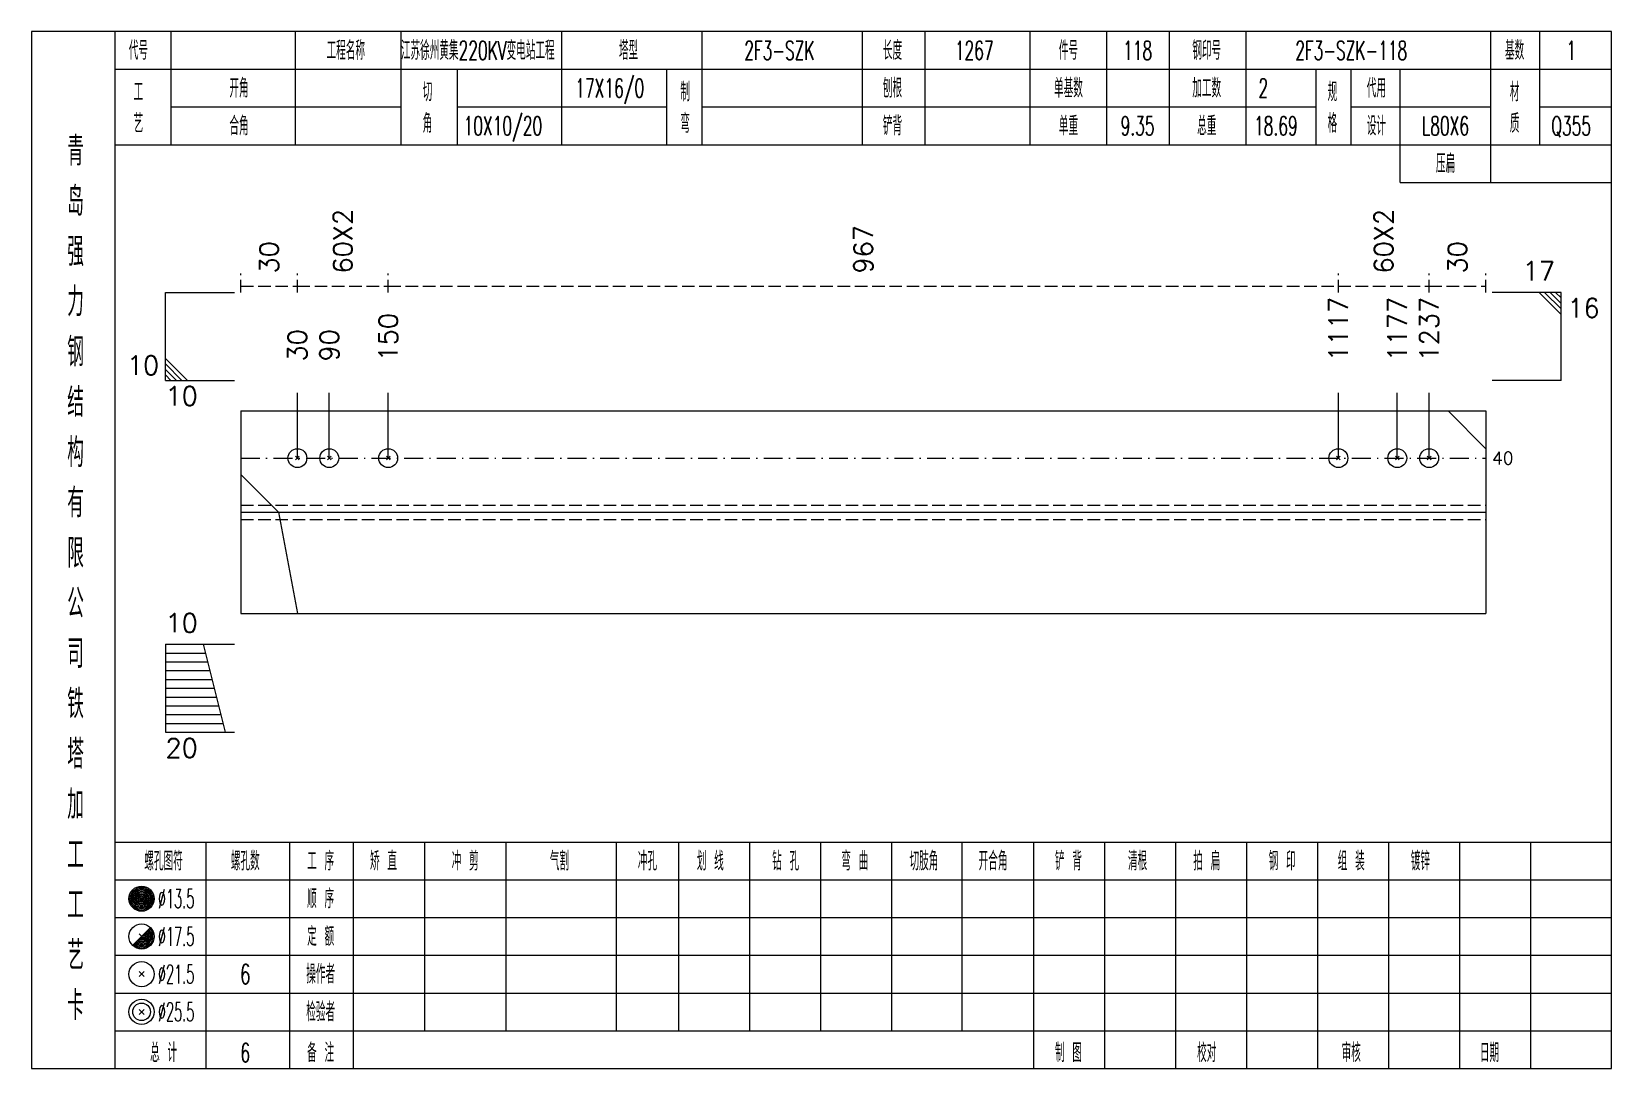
# Model space of a CAD drawing. Extents: x 0 to 4623, y -1159 to 4890.
# Drawn here: x 622.8 to 874.2, y 4500 to 4665 of the extents above; entities that cross this region are included whole.
import ezdxf
from ezdxf.enums import TextEntityAlignment as Align

# ---------------------------------------------------------------- set-up
doc = ezdxf.new("R2010")
doc.units = 0
doc.header["$MEASUREMENT"] = 0
doc.linetypes.add('一点画线', pattern=[5.2, 3, -1, 0.2, -1])
doc.linetypes.add('虚线', pattern=[2.75, 2, -0.75])
doc.layers.get('0').update_dxf_attribs({"linetype": 'CONTINUOUS', "lineweight": 25})
for name, color, linetype, lineweight in [('1', 7, 'CONTINUOUS', 25), ('4', 7, 'CONTINUOUS', 25), ('5', 7, 'CONTINUOUS', 25)]:
    doc.layers.add(name, color=color, linetype=linetype, lineweight=lineweight)
doc.styles.get("Standard").update_dxf_attribs({"font": 'simplex.shx', "width": 0.7, "height": 3, "bigfont": 'gbhzfs.shx'})

msp = doc.modelspace()

# ---------------------------------------------------------------- texts
at = {"color": 8, "linetype": 'Continuous', "lineweight": 9}
for s, p in [('60X2', (672.327, 4626.5)), ('60X2', (837.973, 4626.5)), ('967', (755.15, 4626.5)), ('30', (660.6, 4626.5)), ('30', (849.7, 4626.5))]:
    msp.add_text(s, height=3, rotation=90, dxfattribs=at).set_placement(p, align=Align.MIDDLE_LEFT)
at = {"color": 7, "linetype": 'Continuous', "lineweight": 13}
for s, p in [('17', (865.2, 4624.5)), ('10', (643.1, 4609.5))]:
    msp.add_text(s, height=3, dxfattribs=at).set_placement(p, align=Align.BOTTOM_RIGHT)
for s, p in [('1117', (830.747, 4612.5)), ('1177', (840.128, 4612.5)), ('1237', (845.2, 4612.5)), ('150', (679.553, 4612.5)), ('30', (665.1, 4612.5)), ('90', (670.172, 4612.5))]:
    msp.add_text(s, height=3, rotation=90, dxfattribs=at).set_placement(p, align=Align.MIDDLE_LEFT)
for s, p in [('16', (867.2, 4622.5)), ('10', (644.1, 4608.5)), ('20', (644.1, 4552.5))]:
    msp.add_text(s, height=3, dxfattribs=at).set_placement(p, align=Align.TOP_LEFT)
msp.add_text('40', height=2, dxfattribs=at).set_placement((855.2, 4597.125), align=Align.MIDDLE_LEFT)
msp.add_text('10', height=3, dxfattribs=at).set_placement((644.1, 4568.5), align=Align.BOTTOM_LEFT)
at = {"layer": '4', "color": 1, "linetype": 'Continuous', "lineweight": 13}
for s, height, width, p in [('代号', 3, 0.6, (639.8, 4662)), ('工程名称', 3, 0.6, (672.8, 4662)), ('江苏徐州黄集220KV变电站工程', 3, 0.6, (693.8, 4662)), ('塔型', 3, 0.6, (717.8, 4662)), ('2F3-SZK', 3, 0.6, (741.8, 4662)), ('长度', 3, 0.6, (759.8, 4662)), ('1267', 3, 0.6, (772.8, 4662)), ('件号', 3, 0.6, (787.8, 4662)), ('118', 3, 0.6, (798.8, 4662)), ('钢印号', 3, 0.6, (809.8, 4662)), ('2F3-SZK-118', 3, 0.6, (832.8, 4662)), ('基数', 3, 0.6, (858.8, 4662)), ('1', 3, 0.6, (867.8, 4662)), ('工', 3, 0.6, (639.8, 4655.4)), ('开角', 3, 0.6, (655.8, 4656)), ('切', 3, 0.6, (685.8, 4655.4)), ('17X16/0', 3, 0.6, (714.8, 4656)), ('制', 3, 0.6, (726.8, 4655.4)), ('刨根', 3, 0.6, (759.8, 4656)), ('单基数', 3, 0.6, (787.8, 4656)), ('加工数', 3, 0.6, (809.8, 4656)), ('2', 3, 0.6, (818.8, 4656)), ('规', 3, 0.6, (829.8, 4655.4)), ('代用', 3, 0.6, (836.8, 4656)), ('材', 3, 0.6, (858.8, 4655.4)), ('艺', 3, 0.6, (639.8, 4650.4)), ('合角', 3, 0.6, (655.8, 4650)), ('角', 3, 0.6, (685.8, 4650.4)), ('10X10/20', 3, 0.6, (697.8, 4650)), ('弯', 3, 0.6, (726.8, 4650.4)), ('铲背', 3, 0.6, (759.8, 4650)), ('单重', 3, 0.6, (787.8, 4650)), ('9.35', 3, 0.6, (798.8, 4650)), ('总重', 3, 0.6, (809.8, 4650)), ('18.69', 3, 0.6, (820.8, 4650)), ('格', 3, 0.6, (829.8, 4650.4)), ('设计', 3, 0.6, (836.8, 4650)), ('L80X6', 3, 0.6, (847.8, 4650)), ('质', 3, 0.6, (858.8, 4650.4)), ('Q355', 3, 0.6, (867.8, 4650)), ('青', 4.6, 0.8, (629.8, 4646)), ('压扁', 3, 0.6, (847.8, 4644)), ('岛', 4.6, 0.8, (629.8, 4638)), ('强', 4.6, 0.8, (629.8, 4630)), ('力', 4.6, 0.8, (629.8, 4622)), ('钢', 4.6, 0.8, (629.8, 4614)), ('结', 4.6, 0.8, (629.8, 4606)), ('构', 4.6, 0.8, (629.8, 4598)), ('有', 4.6, 0.8, (629.8, 4590)), ('限', 4.6, 0.8, (629.8, 4582)), ('公', 4.6, 0.8, (629.8, 4574)), ('司', 4.6, 0.8, (629.8, 4566)), ('铁', 4.6, 0.8, (629.8, 4558)), ('塔', 4.6, 0.8, (629.8, 4550)), ('加', 4.6, 0.8, (629.8, 4542)), ('工', 4.6, 0.8, (629.8, 4534)), ('螺孔图符', 3, 0.6, (643.8, 4533)), ('螺孔数', 3, 0.6, (656.8, 4533)), ('工 序', 3, 0.6, (668.8, 4533)), ('矫 直', 3, 0.6, (678.8, 4533)), ('冲 剪', 3, 0.6, (691.8, 4533)), ('气割', 3, 0.6, (706.8, 4533)), ('冲孔', 3, 0.6, (720.8, 4533)), ('划 线', 3, 0.6, (730.8, 4533)), ('钻 孔', 3, 0.6, (742.8, 4533)), ('弯 曲', 3, 0.6, (753.8, 4533)), ('切肢角', 3, 0.6, (764.8, 4533)), ('开合角', 3, 0.6, (775.8, 4533)), ('铲 背', 3, 0.6, (787.8, 4533)), ('清根', 3, 0.6, (798.8, 4533)), ('拍 扁', 3, 0.6, (809.8, 4533)), ('钢 印', 3, 0.6, (821.8, 4533)), ('组 装', 3, 0.6, (832.8, 4533)), ('镀锌', 3, 0.6, (843.8, 4533)), ('工', 4.6, 0.8, (629.8, 4526)), ('%%C13.5', 3, 0.5, (645.8, 4527)), ('顺 序', 3, 0.6, (668.8, 4527)), ('定 额', 3, 0.6, (668.8, 4521)), ('艺', 4.6, 0.8, (629.8, 4518)), ('%%C17.5', 3, 0.5, (645.8, 4521)), ('%%C21.5', 3, 0.5, (645.8, 4515)), ('6', 3.2, 0.6, (656.8, 4515)), ('操作者', 3, 0.6, (668.8, 4515)), ('卡', 4.6, 0.8, (629.8, 4510)), ('%%C25.5', 3, 0.5, (645.8, 4509)), ('检验者', 3, 0.6, (668.8, 4509)), ('总 计', 3, 0.6, (643.8, 4502.5)), ('6', 3, 0.6, (656.8, 4502.5)), ('备 注', 3, 0.6, (668.8, 4502.5)), ('制 图', 3, 0.6, (787.8, 4502.5)), ('校对', 3, 0.6, (809.8, 4502.5)), ('审核', 3, 0.6, (832.8, 4502.5)), ('日期', 3, 0.6, (854.8, 4502.5))]:
    msp.add_text(s, height=height, dxfattribs=dict(at, width=width)).set_placement(p, align=Align.MIDDLE_CENTER)

# ---------------------------------------------------------------- blocks, each defined once
blk = doc.blocks.new('孔21.5')
at = {"layer": '5', "color": 7, "linetype": 'Continuous', "lineweight": 13}
for p, q in [((-0.2, -0.2), (0.2, 0.2)), ((-0.2, 0.2), (0.2, -0.2))]:
    blk.add_line(p, q, dxfattribs=at)
blk.add_circle((0, 0), 1, dxfattribs=at)

# ---------------------------------------------------------------- linework, layer by layer
at = {"color": 8, "linetype": '虚线', "lineweight": 9}
for p, q in [((656.1, 4623.5), (656.1, 4626.5)), ((665.1, 4623.5), (665.1, 4626.5)), ((665.1, 4623.5), (665.1, 4626.5)), ((679.553, 4623.5), (679.553, 4626.5)), ((679.553, 4623.5), (679.553, 4626.5)), ((830.747, 4623.5), (830.747, 4626.5)), ((830.747, 4623.5), (830.747, 4626.5)), ((845.2, 4623.5), (845.2, 4626.5)), ((845.2, 4623.5), (845.2, 4626.5)), ((854.2, 4623.5), (854.2, 4626.5)), ((656.1, 4624.5), (665.1, 4624.5)), ((665.1, 4624.5), (679.553, 4624.5)), ((679.553, 4624.5), (830.747, 4624.5)), ((830.747, 4624.5), (845.2, 4624.5)), ((845.2, 4624.5), (854.2, 4624.5))]:
    msp.add_line(p, q, dxfattribs=at)
at = {"color": 7, "linetype": 'Continuous', "lineweight": 13}
for p, q in [((644.1, 4623.5), (655.1, 4623.5)), ((644.1, 4609.5), (644.1, 4623.5)), ((866.2, 4623.5), (855.2, 4623.5)), ((862.7, 4623.5), (866.2, 4620)), ((863.575, 4623.5), (866.2, 4620.875)), ((864.45, 4623.5), (866.2, 4621.75)), ((865.325, 4623.5), (866.2, 4622.625)), ((866.2, 4609.5), (866.2, 4623.5)), ((647.6, 4609.5), (644.1, 4613)), ((646.725, 4609.5), (644.1, 4612.125)), ((645.85, 4609.5), (644.1, 4611.25)), ((644.975, 4609.5), (644.1, 4610.375)), ((644.1, 4609.5), (655.1, 4609.5)), ((866.2, 4609.5), (855.2, 4609.5)), ((665.1, 4597.125), (665.1, 4607.5)), ((670.172, 4597.125), (670.172, 4607.5)), ((679.553, 4597.125), (679.553, 4607.5)), ((830.747, 4597.125), (830.747, 4607.5)), ((840.128, 4597.125), (840.128, 4607.5)), ((845.2, 4597.125), (845.2, 4607.5)), ((854.2, 4598.625), (848.2, 4604.625)), ((656.1, 4594.5), (662.1, 4588.5)), ((662.1, 4588.5), (665.1, 4572.375)), ((644.1, 4567.5), (655.1, 4567.5)), ((644.1, 4567.5), (644.1, 4553.5)), ((644.1, 4566.1), (650.45, 4566.1)), ((650.1, 4567.5), (653.6, 4553.5)), ((644.1, 4564.7), (650.8, 4564.7)), ((644.1, 4563.3), (651.15, 4563.3)), ((644.1, 4561.9), (651.5, 4561.9)), ((644.1, 4560.5), (651.85, 4560.5)), ((644.1, 4559.1), (652.2, 4559.1)), ((644.1, 4557.7), (652.55, 4557.7)), ((644.1, 4556.3), (652.9, 4556.3)), ((644.1, 4554.9), (653.25, 4554.9)), ((644.1, 4553.5), (655.1, 4553.5))]:
    msp.add_line(p, q, dxfattribs=at)
at = {"color": 7, "linetype": 'Continuous', "lineweight": 18}
for p, q in [((656.1, 4604.625), (656.1, 4572.375)), ((656.1, 4604.625), (854.2, 4604.625)), ((854.2, 4604.625), (854.2, 4572.375)), ((656.1, 4588.5), (854.2, 4588.5))]:
    msp.add_line(p, q, dxfattribs=at)
at = {"color": 3, "linetype": '一点画线', "lineweight": 13}
msp.add_line((656.1, 4597.125), (854.2, 4597.125), dxfattribs=at)
at = {"color": 1, "linetype": '虚线', "lineweight": 18}
for p, q in [((656.1, 4589.625), (854.2, 4589.625)), ((656.1, 4587.375), (854.2, 4587.375))]:
    msp.add_line(p, q, dxfattribs=at)
at = {"layer": '1', "color": 7, "linetype": 'Continuous', "lineweight": 18}
msp.add_line((656.1, 4572.375), (854.2, 4572.375), dxfattribs=at)
at = {"layer": '4', "color": 1, "linetype": 'Continuous', "lineweight": 18}
for p, q in [((636.1, 4500), (636.1, 4665)), ((645, 4647), (645, 4665)), ((664.8, 4647), (664.8, 4665)), ((681.6, 4647), (681.6, 4665)), ((707.2, 4647), (707.2, 4665)), ((729.5, 4647), (729.5, 4665)), ((755, 4647), (755, 4665)), ((765, 4647), (765, 4665)), ((781.7, 4647), (781.7, 4665)), ((793.9, 4647), (793.9, 4665)), ((803.9, 4647), (803.9, 4665)), ((816.1, 4647), (816.1, 4665)), ((855, 4641), (855, 4665)), ((862.8, 4647), (862.8, 4665)), ((636.1, 4659), (874.2, 4659)), ((690.6, 4647), (690.6, 4659)), ((723.9, 4647), (723.9, 4659)), ((827.2, 4647), (827.2, 4659)), ((832.8, 4647), (832.8, 4659)), ((840.6, 4641), (840.6, 4659)), ((645, 4653), (681.6, 4653)), ((690.6, 4653), (723.9, 4653)), ((729.5, 4653), (827.2, 4653)), ((832.8, 4653), (855, 4653)), ((862.8, 4653), (874.2, 4653)), ((636.1, 4647), (874.2, 4647)), ((840.6, 4641), (874.2, 4641)), ((636.1, 4536), (874.2, 4536)), ((650.6, 4500), (650.6, 4536)), ((663.9, 4500), (663.9, 4536)), ((674, 4500), (674, 4536)), ((685.4, 4506), (685.4, 4536)), ((698.3, 4506), (698.3, 4536)), ((715.9, 4506), (715.9, 4536)), ((725.8, 4506), (725.8, 4536)), ((737.1, 4506), (737.1, 4536)), ((748.4, 4506), (748.4, 4536)), ((759.7, 4506), (759.7, 4536)), ((770.9, 4506), (770.9, 4536)), ((782.3, 4506), (782.3, 4536)), ((793.6, 4506), (793.6, 4536)), ((804.9, 4506), (804.9, 4536)), ((816.2, 4506), (816.2, 4536)), ((827.5, 4506), (827.5, 4536)), ((838.8, 4506), (838.8, 4536)), ((850.1, 4506), (850.1, 4536)), ((861.4, 4506), (861.4, 4536)), ((636.1, 4530), (874.2, 4530)), ((636.1, 4524), (874.2, 4524)), ((636.1, 4518), (874.2, 4518)), ((636.1, 4512), (874.2, 4512)), ((636.1, 4506), (874.2, 4506)), ((782.3, 4500), (782.3, 4506)), ((793.6, 4500), (793.6, 4506)), ((804.9, 4500), (804.9, 4506)), ((816.2, 4500), (816.2, 4506)), ((827.5, 4500), (827.5, 4506)), ((838.8, 4500), (838.8, 4506)), ((850.1, 4500), (850.1, 4506)), ((861.4, 4500), (861.4, 4506))]:
    msp.add_line(p, q, dxfattribs=at)
at = {"layer": '4', "color": 7, "linetype": 'Continuous', "lineweight": 13}
for p, q in [((640.1, 4526.8), (640.5, 4527.2)), ((640.5, 4526.8), (640.1, 4527.2)), ((638.886, 4519.586), (641.714, 4522.414)), ((639.9, 4521.4), (640.7, 4520.6)), ((639.9, 4514.6), (640.7, 4515.4)), ((639.9, 4515.4), (640.7, 4514.6)), ((639.9, 4508.6), (640.7, 4509.4)), ((639.9, 4509.4), (640.7, 4508.6))]:
    msp.add_line(p, q, dxfattribs=at)
at = {"layer": '4', "color": 1, "linetype": 'Continuous', "lineweight": 18}
msp.add_lwpolyline([(622.8, 4665), (622.8, 4500), (874.2, 4500), (874.2, 4665)], close=True, dxfattribs=at)
at = {"layer": '4', "color": 7, "linetype": 'Continuous', "lineweight": 13}
for centre, radius in [((640.3, 4527), 2), ((640.3, 4527), 1.8), ((640.3, 4527), 1.6), ((640.3, 4527), 1.4), ((640.3, 4527), 1.2), ((640.3, 4527), 1), ((640.3, 4527), 0.8), ((640.3, 4527), 0.6), ((640.3, 4527), 0.4), ((640.3, 4527), 0.2), ((640.3, 4521), 2), ((640.3, 4515), 2), ((640.3, 4509), 2), ((640.3, 4509), 1.4)]:
    msp.add_circle(centre, radius, dxfattribs=at)
for radius in [1.8, 1.6, 1.4, 1.2, 1, 0.8, 0.6, 0.4, 0.2]:
    msp.add_arc((640.3, 4521), radius, 225, 45, dxfattribs=at)

# ---------------------------------------------------------------- block references
at = {"color": 7, "linetype": 'Continuous', "lineweight": 13, "xscale": 1.5, "yscale": 1.5, "zscale": 1.5}
for p in [(665.1, 4597.125), (670.172, 4597.125), (679.553, 4597.125), (830.747, 4597.125), (840.128, 4597.125), (845.2, 4597.125)]:
    msp.add_blockref('孔21.5', p, dxfattribs=at)

msp.set_redraw_order([(e.dxf.handle, doc.entitydb.next_handle()) for e in msp.query("TEXT MTEXT ATTDEF DIMENSION ARC_DIMENSION")])  # texts and dimensions are drawn at this point

doc.saveas('drawing.dxf')
